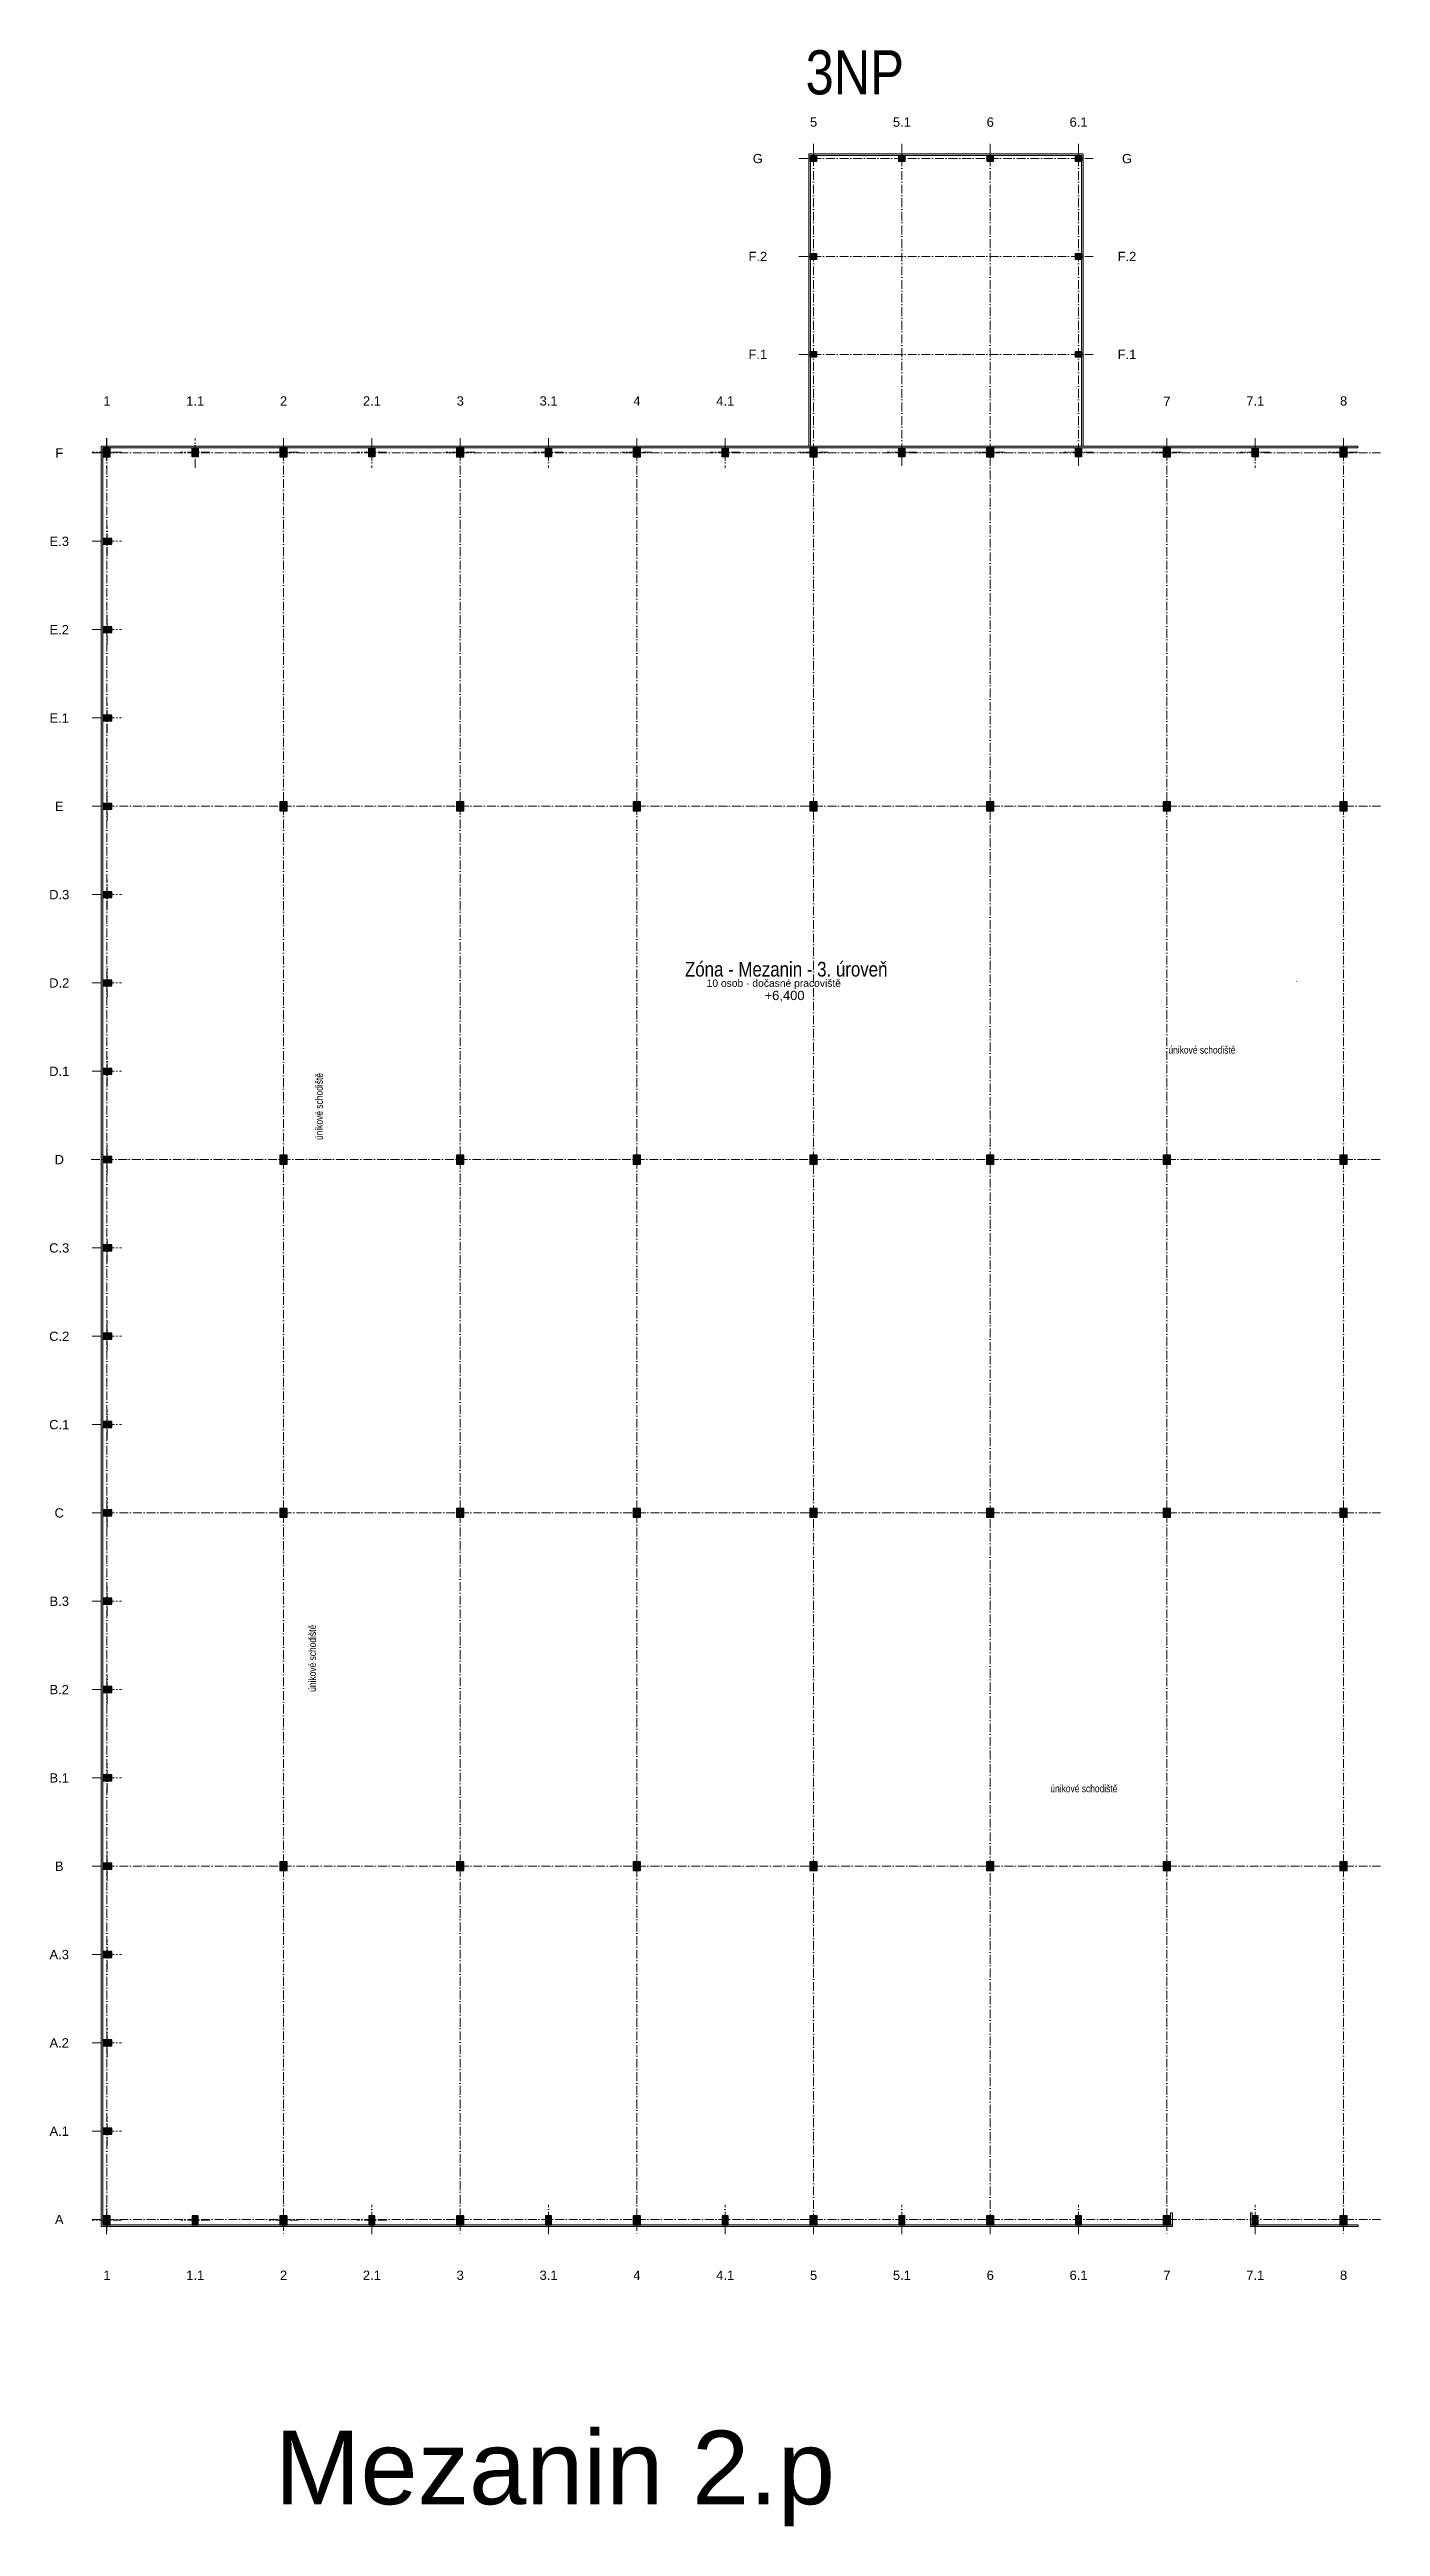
# Model space of a CAD drawing. Header units: millimetres. Extents: x 325046 to 1268204, y 1875583 to 2761998.
# Drawn here: x 406737 to 497135, y 2450043 to 2618299 of the extents above; entities that cross this region are included whole.
import ezdxf
from ezdxf.enums import TextEntityAlignment as Align

# ---------------------------------------------------------------- set-up
doc = ezdxf.new("R2010")
doc.units = ezdxf.units.MM
doc.header["$LTSCALE"] = 100
for name, pattern in [('ACAD_ISO10W100', [18.5, 12, -3, 0.5, -3]), ('DIVIDE', [31.75, 12.7, -6.35, 0, -6.35, 0, -6.35]), ('SO02_F11anp01$0${ Leader Line}', [0])]:
    doc.linetypes.add(name, pattern=pattern)
for name, color, linetype, lineweight in [('Mezanin dopravniky', 5, 'Continuous', 9), ('Objekty - osy', 5, 'ACAD_ISO10W100', 20), ('OBVODOVÝ PLÁŠŤ', 2, 'Continuous', 9), ('ŽB - Šraf-prefa', 253, 'Continuous', 13)]:
    doc.layers.add(name, color=color, linetype=linetype, lineweight=lineweight)
doc.layers.add('Popis OS', color=7, linetype='Continuous', true_color=0xbd0a5d)
doc.layers.add('VÝŠKOVÉ KOTY', color=7, linetype='Continuous', true_color=0xf90b4b)
for name, color, linetype, lineweight, true_color in [('TECH - počty osob', 7, 'Continuous', 9, 0xf91a5d), ('TECH - Zóny', 7, 'DIVIDE', 15, 0x33843e), ('Šrafy - VÝPLŇ', 7, 'Continuous', 15, 0x9b9908)]:
    doc.layers.add(name, color=color, linetype=linetype, lineweight=lineweight, true_color=true_color)
doc.layers.add('ČÍSLO MÍSTNOSTI', color=4, linetype='Continuous')
doc.layers.add('ŽB- SLOUPY', color=3, linetype='Continuous')
doc.styles.add('ARIAL', font='arial.ttf')
doc.styles.add('ARIAL NARROW', font='ARIALN.TTF')
doc.styles.add('ARIL-TENKÝ', font='arial.ttf')

msp = doc.modelspace()

# ---------------------------------------------------------------- texts
at = {"layer": 'Popis OS', "linetype": 'ByBlock', "style": 'ARIL-TENKÝ'}
for s, p in [('5', (458631.6, 2613370.2)), ('5.1', (464631.6, 2613370.2)), ('6', (470631.6, 2613370.2)), ('6.1', (476631.6, 2613370.2)), ('G', (454846.6, 2610892.7)), ('G', (479916.6, 2610892.7)), ('F.2', (454846.6, 2604242.7)), ('F.2', (479916.6, 2604242.7)), ('F.1', (454846.6, 2597592.7)), ('F.1', (479916.6, 2597592.7)), ('1', (410631.6, 2594427.7)), ('1.1', (416631.6, 2594427.7)), ('2', (422631.6, 2594427.7)), ('2.1', (428631.6, 2594427.7)), ('3', (434631.6, 2594427.7)), ('3.1', (440631.6, 2594427.7)), ('4', (446631.6, 2594427.7)), ('4.1', (452631.6, 2594427.7)), ('7', (482631.6, 2594404.3)), ('7.1', (488631.6, 2594427.7)), ('8', (494631.6, 2594427.7)), ('F', (407395.8, 2590892.7)), ('E.3', (407395.8, 2584892.7)), ('E.2', (407395.8, 2578892.7)), ('E.1', (407395.8, 2572892.7)), ('E', (407395.8, 2566892.7)), ('D.3', (407395.8, 2560892.7)), ('D.2', (407395.8, 2554892.7)), ('D.1', (407395.8, 2548892.7)), ('D', (407395.8, 2542892.7)), ('C.3', (407395.8, 2536892.7)), ('C.2', (407395.8, 2530892.7)), ('C.1', (407395.8, 2524892.7)), ('C', (407395.8, 2518892.7)), ('B.3', (407395.8, 2512892.7)), ('B.2', (407395.8, 2506892.7)), ('B.1', (407395.8, 2500892.7)), ('B', (407395.8, 2494892.7)), ('A.3', (407395.8, 2488892.7)), ('A.2', (407395.8, 2482892.7)), ('A.1', (407395.8, 2476892.7)), ('A', (407395.8, 2470892.7)), ('1', (410631.6, 2467107.7)), ('1.1', (416631.6, 2467107.7)), ('2', (422631.6, 2467107.7)), ('2.1', (428631.6, 2467107.7)), ('3', (434631.6, 2467107.7)), ('3.1', (440631.6, 2467107.7)), ('4', (446631.6, 2467107.7)), ('4.1', (452631.6, 2467107.7)), ('5', (458631.6, 2467107.7)), ('5.1', (464631.6, 2467107.7)), ('6', (470631.6, 2467107.7)), ('6.1', (476631.6, 2467107.7)), ('7', (482631.6, 2467107.7)), ('7.1', (488631.6, 2467107.7)), ('8', (494631.6, 2467107.7))]:
    msp.add_text(s, height=630, dxfattribs=at).set_placement(p, align=Align.MIDDLE_CENTER)
at = {"layer": 'TECH - počty osob'}
for s, style, p in [('10 osob - dočasné pracoviště ', 'ARIAL', (451368.6, 2554629.1)), ('únikové schodiště', 'ARIAL NARROW', (482733.2, 2550095.1)), ('únikové schodiště', 'ARIAL NARROW', (474713.7, 2499920.2))]:
    msp.add_text(s, height=500, dxfattribs=dict(at, style=style)).set_placement(p)
at = {"layer": 'TECH - počty osob', "style": 'ARIAL NARROW'}
for p in [(425297.3, 2544220.1), (424837.4, 2506739.2)]:
    msp.add_text('únikové schodiště', height=500, rotation=90, dxfattribs=at).set_placement(p)
at = {"layer": 'TECH - Zóny', "style": 'ARIAL'}
msp.add_text('Mezanin 2.p', height=5000, dxfattribs=at).set_placement((422036.1, 2451550.9))
at = {"layer": 'TECH - Zóny', "insert": (456773.5, 2555820), "char_height": 1000, "width": 16269.615, "attachment_point": 5, "style": 'ARIAL NARROW'}
msp.add_mtext('Zóna - Mezanin - 3. úroveň', dxfattribs=at)
at = {"layer": 'VÝŠKOVÉ KOTY', "linetype": 'SO02_F11anp01$0${ Leader Line}', "style": 'ARIL-TENKÝ'}
msp.add_text('+6,400', height=630, dxfattribs=at).set_placement((456660.5, 2554044), align=Align.MIDDLE_CENTER)
at = {"layer": 'ČÍSLO MÍSTNOSTI', "style": 'ARIAL NARROW'}
msp.add_text('3NP', height=3000, dxfattribs=at).set_placement((458091, 2615254.6))

# ---------------------------------------------------------------- hatches: boundary and pattern name
at = {"layer": 'Šrafy - VÝPLŇ', "linetype": 'ByBlock', "ltscale": 100}
h = msp.add_hatch(color=256, dxfattribs=at)
h.dxf.hatch_style = 1
h.paths.add_polyline_path([(458311.6, 2611212.7), (458311.6, 2591362.7), (458431.6, 2591362.7), (458431.6, 2611092.7), (476831.6, 2611092.7), (476831.6, 2591362.7), (476951.6, 2591362.7), (476951.6, 2611212.7)])
h = msp.add_hatch(color=256, dxfattribs=at)
h.dxf.hatch_style = 1
h.paths.add_polyline_path([(410236.6, 2591362.7), (410236.6, 2470422.7), (483001.6, 2470422.7), (483001.6, 2470542.7), (410356.6, 2470542.7), (410356.6, 2591242.7), (495606.6, 2591242.7), (495606.6, 2591362.7)])
h = msp.add_hatch(color=256, dxfattribs=at)
h.dxf.hatch_style = 1
h.paths.add_polyline_path([(482881.6, 2470542.7), (483001.6, 2470542.7), (483001.6, 2471342.7), (482881.6, 2471342.7)])
h.paths.add_polyline_path([(488431.6, 2471342.7), (488311.6, 2471342.7), (488311.6, 2470542.7), (488431.6, 2470542.7)])
h.paths.add_polyline_path([(488311.6, 2470542.7), (488311.6, 2470422.7), (495623.8, 2470422.7), (495623.8, 2470542.7)])
at = {"layer": 'ŽB - Šraf-prefa'}
h = msp.add_hatch(color=256, dxfattribs=at)
h.dxf.hatch_style = 1
h.paths.add_polyline_path([(458831.6, 2610692.7), (458431.6, 2610692.7), (458431.6, 2611092.7), (458831.6, 2611092.7)])
h = msp.add_hatch(color=256, dxfattribs=at)
h.dxf.hatch_style = 1
h.paths.add_polyline_path([(464831.6, 2610692.7), (464431.6, 2610692.7), (464431.6, 2611092.7), (464831.6, 2611092.7)])
h = msp.add_hatch(color=256, dxfattribs=at)
h.dxf.hatch_style = 1
h.paths.add_polyline_path([(470831.6, 2610692.7), (470431.6, 2610692.7), (470431.6, 2611092.7), (470831.6, 2611092.7)])
h = msp.add_hatch(color=256, dxfattribs=at)
h.dxf.hatch_style = 1
h.paths.add_polyline_path([(476831.6, 2610692.7), (476431.6, 2610692.7), (476431.6, 2611092.7), (476831.6, 2611092.7)])
h = msp.add_hatch(color=256, dxfattribs=at)
h.dxf.hatch_style = 1
h.paths.add_polyline_path([(458831.6, 2604042.7), (458431.6, 2604042.7), (458431.6, 2604442.7), (458831.6, 2604442.7)])
h = msp.add_hatch(color=256, dxfattribs=at)
h.dxf.hatch_style = 1
h.paths.add_polyline_path([(476831.6, 2604042.7), (476431.6, 2604042.7), (476431.6, 2604442.7), (476831.6, 2604442.7)])
h = msp.add_hatch(color=256, dxfattribs=at)
h.dxf.hatch_style = 1
h.paths.add_polyline_path([(458831.6, 2597392.7), (458431.6, 2597392.7), (458431.6, 2597792.7), (458831.6, 2597792.7)])
h = msp.add_hatch(color=256, dxfattribs=at)
h.dxf.hatch_style = 1
h.paths.add_polyline_path([(476831.6, 2597392.7), (476431.6, 2597392.7), (476431.6, 2597792.7), (476831.6, 2597792.7)])
h = msp.add_hatch(color=256, dxfattribs=at)
h.dxf.hatch_style = 1
h.paths.add_polyline_path([(410356.6, 2590642.7), (410856.6, 2590642.7), (410856.6, 2591242.7), (410356.6, 2591242.7)])
h = msp.add_hatch(color=256, dxfattribs=at)
h.dxf.hatch_style = 1
h.paths.add_polyline_path([(416831.6, 2590642.7), (416431.6, 2590642.7), (416431.6, 2591242.7), (416831.6, 2591242.7)])
h = msp.add_hatch(color=256, dxfattribs=at)
h.dxf.hatch_style = 1
h.paths.add_polyline_path([(422381.6, 2590642.7), (422881.6, 2590642.7), (422881.6, 2591242.7), (422381.6, 2591242.7)])
h = msp.add_hatch(color=256, dxfattribs=at)
h.dxf.hatch_style = 1
h.paths.add_polyline_path([(428831.6, 2590642.7), (428431.6, 2590642.7), (428431.6, 2591242.7), (428831.6, 2591242.7)])
h = msp.add_hatch(color=256, dxfattribs=at)
h.dxf.hatch_style = 1
h.paths.add_polyline_path([(434381.6, 2590642.7), (434881.6, 2590642.7), (434881.6, 2591242.7), (434381.6, 2591242.7)])
h = msp.add_hatch(color=256, dxfattribs=at)
h.dxf.hatch_style = 1
h.paths.add_polyline_path([(440831.6, 2590642.7), (440431.6, 2590642.7), (440431.6, 2591242.7), (440831.6, 2591242.7)])
h = msp.add_hatch(color=256, dxfattribs=at)
h.dxf.hatch_style = 1
h.paths.add_polyline_path([(446381.6, 2590642.7), (446881.6, 2590642.7), (446881.6, 2591242.7), (446381.6, 2591242.7)])
h = msp.add_hatch(color=256, dxfattribs=at)
h.dxf.hatch_style = 1
h.paths.add_polyline_path([(452831.6, 2590642.7), (452431.6, 2590642.7), (452431.6, 2591242.7), (452831.6, 2591242.7)])
h = msp.add_hatch(color=256, dxfattribs=at)
h.dxf.hatch_style = 1
h.paths.add_polyline_path([(458381.6, 2590642.7), (458881.6, 2590642.7), (458881.6, 2591242.7), (458381.6, 2591242.7)])
h = msp.add_hatch(color=256, dxfattribs=at)
h.dxf.hatch_style = 1
h.paths.add_polyline_path([(464831.6, 2590642.7), (464431.6, 2590642.7), (464431.6, 2591242.7), (464831.6, 2591242.7)])
h = msp.add_hatch(color=256, dxfattribs=at)
h.dxf.hatch_style = 1
h.paths.add_polyline_path([(470381.6, 2590642.7), (470881.6, 2590642.7), (470881.6, 2591242.7), (470381.6, 2591242.7)])
h = msp.add_hatch(color=256, dxfattribs=at)
h.dxf.hatch_style = 1
h.paths.add_polyline_path([(476831.6, 2590642.7), (476431.6, 2590642.7), (476431.6, 2591242.7), (476831.6, 2591242.7)])
h = msp.add_hatch(color=256, dxfattribs=at)
h.dxf.hatch_style = 1
h.paths.add_polyline_path([(482381.6, 2590642.7), (482881.6, 2590642.7), (482881.6, 2591242.7), (482381.6, 2591242.7)])
h = msp.add_hatch(color=256, dxfattribs=at)
h.dxf.hatch_style = 1
h.paths.add_polyline_path([(488831.6, 2590642.7), (488431.6, 2590642.7), (488431.6, 2591242.7), (488831.6, 2591242.7)])
h = msp.add_hatch(color=256, dxfattribs=at)
h.dxf.hatch_style = 1
h.paths.add_polyline_path([(494381.6, 2590642.7), (494881.6, 2590642.7), (494881.6, 2591242.7), (494381.6, 2591242.7)])
h = msp.add_hatch(color=256, dxfattribs=at)
h.dxf.hatch_style = 1
h.paths.add_polyline_path([(410956.6, 2584692.7), (410956.6, 2585092.7), (410356.6, 2585092.7), (410356.6, 2584692.7)])
h = msp.add_hatch(color=256, dxfattribs=at)
h.dxf.hatch_style = 1
h.paths.add_polyline_path([(410956.6, 2578692.7), (410956.6, 2579092.7), (410356.6, 2579092.7), (410356.6, 2578692.7)])
h = msp.add_hatch(color=256, dxfattribs=at)
h.dxf.hatch_style = 1
h.paths.add_polyline_path([(410956.6, 2572692.7), (410956.6, 2573092.7), (410356.6, 2573092.7), (410356.6, 2572692.7)])
h = msp.add_hatch(color=256, dxfattribs=at)
h.dxf.hatch_style = 1
h.paths.add_polyline_path([(410956.6, 2566692.7), (410956.6, 2567092.7), (410356.6, 2567092.7), (410356.6, 2566692.7)])
h = msp.add_hatch(color=256, dxfattribs=at)
h.dxf.hatch_style = 1
h.paths.add_polyline_path([(422381.6, 2566592.7), (422881.6, 2566592.7), (422881.6, 2567192.7), (422381.6, 2567192.7)])
h = msp.add_hatch(color=256, dxfattribs=at)
h.dxf.hatch_style = 1
h.paths.add_polyline_path([(434381.6, 2566592.7), (434881.6, 2566592.7), (434881.6, 2567192.7), (434381.6, 2567192.7)])
h = msp.add_hatch(color=256, dxfattribs=at)
h.dxf.hatch_style = 1
h.paths.add_polyline_path([(446381.6, 2566592.7), (446881.6, 2566592.7), (446881.6, 2567192.7), (446381.6, 2567192.7)])
h = msp.add_hatch(color=256, dxfattribs=at)
h.dxf.hatch_style = 1
h.paths.add_polyline_path([(458381.6, 2566592.7), (458881.6, 2566592.7), (458881.6, 2567192.7), (458381.6, 2567192.7)])
h = msp.add_hatch(color=256, dxfattribs=at)
h.dxf.hatch_style = 1
h.paths.add_polyline_path([(470381.6, 2566592.7), (470881.6, 2566592.7), (470881.6, 2567192.7), (470381.6, 2567192.7)])
h = msp.add_hatch(color=256, dxfattribs=at)
h.dxf.hatch_style = 1
h.paths.add_polyline_path([(482381.6, 2566592.7), (482881.6, 2566592.7), (482881.6, 2567192.7), (482381.6, 2567192.7)])
h = msp.add_hatch(color=256, dxfattribs=at)
h.dxf.hatch_style = 1
h.paths.add_polyline_path([(494381.6, 2566592.7), (494881.6, 2566592.7), (494881.6, 2567192.7), (494381.6, 2567192.7)])
h = msp.add_hatch(color=256, dxfattribs=at)
h.dxf.hatch_style = 1
h.paths.add_polyline_path([(410956.6, 2560692.7), (410956.6, 2561092.7), (410356.6, 2561092.7), (410356.6, 2560692.7)])
h = msp.add_hatch(color=256, dxfattribs=at)
h.dxf.hatch_style = 1
h.paths.add_polyline_path([(410956.6, 2554692.7), (410956.6, 2555092.7), (410356.6, 2555092.7), (410356.6, 2554692.7)])
h = msp.add_hatch(color=256, dxfattribs=at)
h.dxf.hatch_style = 1
h.paths.add_polyline_path([(410956.6, 2548692.7), (410956.6, 2549092.7), (410356.6, 2549092.7), (410356.6, 2548692.7)])
h = msp.add_hatch(color=256, dxfattribs=at)
h.dxf.hatch_style = 1
h.paths.add_polyline_path([(410956.6, 2542692.7), (410956.6, 2543092.7), (410356.6, 2543092.7), (410356.6, 2542692.7)])
h = msp.add_hatch(color=256, dxfattribs=at)
h.dxf.hatch_style = 1
h.paths.add_polyline_path([(422381.6, 2542592.7), (422881.6, 2542592.7), (422881.6, 2543192.7), (422381.6, 2543192.7)])
h = msp.add_hatch(color=256, dxfattribs=at)
h.dxf.hatch_style = 1
h.paths.add_polyline_path([(434381.6, 2542592.7), (434881.6, 2542592.7), (434881.6, 2543192.7), (434381.6, 2543192.7)])
h = msp.add_hatch(color=256, dxfattribs=at)
h.dxf.hatch_style = 1
h.paths.add_polyline_path([(446381.6, 2542592.7), (446881.6, 2542592.7), (446881.6, 2543192.7), (446381.6, 2543192.7)])
h = msp.add_hatch(color=256, dxfattribs=at)
h.dxf.hatch_style = 1
h.paths.add_polyline_path([(458381.6, 2542592.7), (458881.6, 2542592.7), (458881.6, 2543192.7), (458381.6, 2543192.7)])
h = msp.add_hatch(color=256, dxfattribs=at)
h.dxf.hatch_style = 1
h.paths.add_polyline_path([(470381.6, 2542592.7), (470881.6, 2542592.7), (470881.6, 2543192.7), (470381.6, 2543192.7)])
h = msp.add_hatch(color=256, dxfattribs=at)
h.dxf.hatch_style = 1
h.paths.add_polyline_path([(482381.6, 2542592.7), (482881.6, 2542592.7), (482881.6, 2543192.7), (482381.6, 2543192.7)])
h = msp.add_hatch(color=256, dxfattribs=at)
h.dxf.hatch_style = 1
h.paths.add_polyline_path([(494381.6, 2542592.7), (494881.6, 2542592.7), (494881.6, 2543192.7), (494381.6, 2543192.7)])
h = msp.add_hatch(color=256, dxfattribs=at)
h.dxf.hatch_style = 1
h.paths.add_polyline_path([(410956.6, 2536692.7), (410956.6, 2537092.7), (410356.6, 2537092.7), (410356.6, 2536692.7)])
h = msp.add_hatch(color=256, dxfattribs=at)
h.dxf.hatch_style = 1
h.paths.add_polyline_path([(410956.6, 2530692.7), (410956.6, 2531092.7), (410356.6, 2531092.7), (410356.6, 2530692.7)])
h = msp.add_hatch(color=256, dxfattribs=at)
h.dxf.hatch_style = 1
h.paths.add_polyline_path([(410956.6, 2524692.7), (410956.6, 2525092.7), (410356.6, 2525092.7), (410356.6, 2524692.7)])
h = msp.add_hatch(color=256, dxfattribs=at)
h.dxf.hatch_style = 1
h.paths.add_polyline_path([(410956.6, 2518692.7), (410956.6, 2519092.7), (410356.6, 2519092.7), (410356.6, 2518692.7)])
h = msp.add_hatch(color=256, dxfattribs=at)
h.dxf.hatch_style = 1
h.paths.add_polyline_path([(422381.6, 2518592.7), (422881.6, 2518592.7), (422881.6, 2519192.7), (422381.6, 2519192.7)])
h = msp.add_hatch(color=256, dxfattribs=at)
h.dxf.hatch_style = 1
h.paths.add_polyline_path([(434381.6, 2518592.7), (434881.6, 2518592.7), (434881.6, 2519192.7), (434381.6, 2519192.7)])
h = msp.add_hatch(color=256, dxfattribs=at)
h.dxf.hatch_style = 1
h.paths.add_polyline_path([(446381.6, 2518592.7), (446881.6, 2518592.7), (446881.6, 2519192.7), (446381.6, 2519192.7)])
h = msp.add_hatch(color=256, dxfattribs=at)
h.dxf.hatch_style = 1
h.paths.add_polyline_path([(458381.6, 2518592.7), (458881.6, 2518592.7), (458881.6, 2519192.7), (458381.6, 2519192.7)])
h = msp.add_hatch(color=256, dxfattribs=at)
h.dxf.hatch_style = 1
h.paths.add_polyline_path([(470381.6, 2518592.7), (470881.6, 2518592.7), (470881.6, 2519192.7), (470381.6, 2519192.7)])
h = msp.add_hatch(color=256, dxfattribs=at)
h.dxf.hatch_style = 1
h.paths.add_polyline_path([(482381.6, 2518592.7), (482881.6, 2518592.7), (482881.6, 2519192.7), (482381.6, 2519192.7)])
h = msp.add_hatch(color=256, dxfattribs=at)
h.dxf.hatch_style = 1
h.paths.add_polyline_path([(494381.6, 2518592.7), (494881.6, 2518592.7), (494881.6, 2519192.7), (494381.6, 2519192.7)])
h = msp.add_hatch(color=256, dxfattribs=at)
h.dxf.hatch_style = 1
h.paths.add_polyline_path([(410956.6, 2512692.7), (410956.6, 2513092.7), (410356.6, 2513092.7), (410356.6, 2512692.7)])
h = msp.add_hatch(color=256, dxfattribs=at)
h.dxf.hatch_style = 1
h.paths.add_polyline_path([(410956.6, 2506692.7), (410956.6, 2507092.7), (410356.6, 2507092.7), (410356.6, 2506692.7)])
h = msp.add_hatch(color=256, dxfattribs=at)
h.dxf.hatch_style = 1
h.paths.add_polyline_path([(410956.6, 2500692.7), (410956.6, 2501092.7), (410356.6, 2501092.7), (410356.6, 2500692.7)])
h = msp.add_hatch(color=256, dxfattribs=at)
h.dxf.hatch_style = 1
h.paths.add_polyline_path([(410956.6, 2494692.7), (410956.6, 2495092.7), (410356.6, 2495092.7), (410356.6, 2494692.7)])
h = msp.add_hatch(color=256, dxfattribs=at)
h.dxf.hatch_style = 1
h.paths.add_polyline_path([(422381.6, 2494592.7), (422881.6, 2494592.7), (422881.6, 2495192.7), (422381.6, 2495192.7)])
h = msp.add_hatch(color=256, dxfattribs=at)
h.dxf.hatch_style = 1
h.paths.add_polyline_path([(434381.6, 2494592.7), (434881.6, 2494592.7), (434881.6, 2495192.7), (434381.6, 2495192.7)])
h = msp.add_hatch(color=256, dxfattribs=at)
h.dxf.hatch_style = 1
h.paths.add_polyline_path([(446381.6, 2494592.7), (446881.6, 2494592.7), (446881.6, 2495192.7), (446381.6, 2495192.7)])
h = msp.add_hatch(color=256, dxfattribs=at)
h.dxf.hatch_style = 1
h.paths.add_polyline_path([(458381.6, 2494592.7), (458881.6, 2494592.7), (458881.6, 2495192.7), (458381.6, 2495192.7)])
h = msp.add_hatch(color=256, dxfattribs=at)
h.dxf.hatch_style = 1
h.paths.add_polyline_path([(470381.6, 2494592.7), (470881.6, 2494592.7), (470881.6, 2495192.7), (470381.6, 2495192.7)])
h = msp.add_hatch(color=256, dxfattribs=at)
h.dxf.hatch_style = 1
h.paths.add_polyline_path([(482381.6, 2494592.7), (482881.6, 2494592.7), (482881.6, 2495192.7), (482381.6, 2495192.7)])
h = msp.add_hatch(color=256, dxfattribs=at)
h.dxf.hatch_style = 1
h.paths.add_polyline_path([(494381.6, 2494592.7), (494881.6, 2494592.7), (494881.6, 2495192.7), (494381.6, 2495192.7)])
h = msp.add_hatch(color=256, dxfattribs=at)
h.dxf.hatch_style = 1
h.paths.add_polyline_path([(410956.6, 2488692.7), (410956.6, 2489092.7), (410356.6, 2489092.7), (410356.6, 2488692.7)])
h = msp.add_hatch(color=256, dxfattribs=at)
h.dxf.hatch_style = 1
h.paths.add_polyline_path([(410956.6, 2482692.7), (410956.6, 2483092.7), (410356.6, 2483092.7), (410356.6, 2482692.7)])
h = msp.add_hatch(color=256, dxfattribs=at)
h.dxf.hatch_style = 1
h.paths.add_polyline_path([(410956.6, 2476692.7), (410956.6, 2477092.7), (410356.6, 2477092.7), (410356.6, 2476692.7)])
h = msp.add_hatch(color=256, dxfattribs=at)
h.dxf.hatch_style = 1
h.paths.add_polyline_path([(410356.6, 2470542.7), (410856.6, 2470542.7), (410856.6, 2471142.7), (410356.6, 2471142.7)])
h = msp.add_hatch(color=256, dxfattribs=at)
h.dxf.hatch_style = 1
h.paths.add_polyline_path([(416831.6, 2471142.7), (416431.6, 2471142.7), (416431.6, 2470542.7), (416831.6, 2470542.7)])
h = msp.add_hatch(color=256, dxfattribs=at)
h.dxf.hatch_style = 1
h.paths.add_polyline_path([(422381.6, 2470542.7), (422881.6, 2470542.7), (422881.6, 2471142.7), (422381.6, 2471142.7)])
h = msp.add_hatch(color=256, dxfattribs=at)
h.dxf.hatch_style = 1
h.paths.add_polyline_path([(428831.6, 2471142.7), (428431.6, 2471142.7), (428431.6, 2470542.7), (428831.6, 2470542.7)])
h = msp.add_hatch(color=256, dxfattribs=at)
h.dxf.hatch_style = 1
h.paths.add_polyline_path([(434381.6, 2470542.7), (434881.6, 2470542.7), (434881.6, 2471142.7), (434381.6, 2471142.7)])
h = msp.add_hatch(color=256, dxfattribs=at)
h.dxf.hatch_style = 1
h.paths.add_polyline_path([(440831.6, 2471142.7), (440431.6, 2471142.7), (440431.6, 2470542.7), (440831.6, 2470542.7)])
h = msp.add_hatch(color=256, dxfattribs=at)
h.dxf.hatch_style = 1
h.paths.add_polyline_path([(446381.6, 2470542.7), (446881.6, 2470542.7), (446881.6, 2471142.7), (446381.6, 2471142.7)])
h = msp.add_hatch(color=256, dxfattribs=at)
h.dxf.hatch_style = 1
h.paths.add_polyline_path([(452831.6, 2471142.7), (452431.6, 2471142.7), (452431.6, 2470542.7), (452831.6, 2470542.7)])
h = msp.add_hatch(color=256, dxfattribs=at)
h.dxf.hatch_style = 1
h.paths.add_polyline_path([(458381.6, 2470542.7), (458881.6, 2470542.7), (458881.6, 2471142.7), (458381.6, 2471142.7)])
h = msp.add_hatch(color=256, dxfattribs=at)
h.dxf.hatch_style = 1
h.paths.add_polyline_path([(464831.6, 2471142.7), (464431.6, 2471142.7), (464431.6, 2470542.7), (464831.6, 2470542.7)])
h = msp.add_hatch(color=256, dxfattribs=at)
h.dxf.hatch_style = 1
h.paths.add_polyline_path([(470381.6, 2470542.7), (470881.6, 2470542.7), (470881.6, 2471142.7), (470381.6, 2471142.7)])
h = msp.add_hatch(color=256, dxfattribs=at)
h.dxf.hatch_style = 1
h.paths.add_polyline_path([(476831.6, 2471142.7), (476431.6, 2471142.7), (476431.6, 2470542.7), (476831.6, 2470542.7)])
h = msp.add_hatch(color=256, dxfattribs=at)
h.dxf.hatch_style = 1
h.paths.add_polyline_path([(482381.6, 2470542.7), (482881.6, 2470542.7), (482881.6, 2471142.7), (482381.6, 2471142.7)])
h = msp.add_hatch(color=256, dxfattribs=at)
h.dxf.hatch_style = 1
h.paths.add_polyline_path([(488831.6, 2471142.7), (488431.6, 2471142.7), (488431.6, 2470542.7), (488831.6, 2470542.7)])
h = msp.add_hatch(color=256, dxfattribs=at)
h.dxf.hatch_style = 1
h.paths.add_polyline_path([(494381.6, 2470542.7), (494881.6, 2470542.7), (494881.6, 2471142.7), (494381.6, 2471142.7)])

# ---------------------------------------------------------------- linework, layer by layer
at = {"layer": 'Mezanin dopravniky', "color": 210}
msp.add_line((491442.6, 2554985.4), (491447.6, 2554985.4), dxfattribs=at)
at = {"layer": 'Objekty - osy', "ltscale": 0.5}
for points in [[(458631.6, 2611892.7), (458631.6, 2469892.7)], [(464631.6, 2611892.7), (464631.6, 2589892.7)], [(470631.6, 2611892.7), (470631.6, 2469892.7)], [(476631.6, 2611892.7), (476631.6, 2589892.7)], [(457631.6, 2610892.7), (477631.6, 2610892.7)], [(457631.6, 2604242.7), (477631.6, 2604242.7)], [(457631.6, 2597592.7), (477631.6, 2597592.7)], [(410606.6, 2591892.7), (410606.6, 2589892.7)], [(410631.6, 2591892.7), (410631.6, 2469892.7)], [(416631.6, 2589892.7), (416631.6, 2591892.7)], [(422631.6, 2591892.7), (422631.6, 2469892.7)], [(428631.6, 2591892.7), (428631.6, 2589892.7)], [(434631.6, 2591892.7), (434631.6, 2469892.7)], [(440631.6, 2591892.7), (440631.6, 2589892.7)], [(446631.6, 2591892.7), (446631.6, 2469892.7)], [(452631.6, 2591892.7), (452631.6, 2589892.7)], [(482631.6, 2591892.7), (482631.6, 2469892.7)], [(488631.6, 2591892.7), (488631.6, 2589892.7)], [(494631.6, 2591892.7), (494631.6, 2469892.7)], [(411631.6, 2590942.7), (409631.6, 2590942.7)], [(409631.6, 2590892.7), (497134.6, 2590892.7)], [(417631.6, 2590942.7), (415631.6, 2590942.7)], [(423631.6, 2590942.7), (421631.6, 2590942.7)], [(429631.6, 2590942.7), (427631.6, 2590942.7)], [(435631.6, 2590942.7), (433631.6, 2590942.7)], [(441631.6, 2590942.7), (439631.6, 2590942.7)], [(447631.6, 2590942.7), (445631.6, 2590942.7)], [(453631.6, 2590942.7), (451631.6, 2590942.7)], [(459631.6, 2590942.7), (457631.6, 2590942.7)], [(465631.6, 2590942.7), (463631.6, 2590942.7)], [(471631.6, 2590942.7), (469631.6, 2590942.7)], [(477631.6, 2590942.7), (475631.6, 2590942.7)], [(483631.6, 2590942.7), (481631.6, 2590942.7)], [(489631.6, 2590942.7), (487631.6, 2590942.7)], [(495631.6, 2590942.7), (493631.6, 2590942.7)], [(409631.6, 2584892.7), (411631.6, 2584892.7)], [(410656.6, 2583892.7), (410656.6, 2585892.7)], [(410656.6, 2577892.7), (410656.6, 2579892.7)], [(409631.6, 2578892.7), (411631.6, 2578892.7)], [(409631.6, 2572892.7), (411631.6, 2572892.7)], [(410656.6, 2571892.7), (410656.6, 2573892.7)], [(410656.6, 2565892.7), (410656.6, 2567892.7)], [(409631.6, 2566892.7), (497134.6, 2566892.7)], [(409631.6, 2560892.7), (411622.7, 2560892.7)], [(410656.6, 2559892.7), (410656.6, 2561892.7)], [(410656.6, 2553892.7), (410656.6, 2555892.7)], [(409631.6, 2554892.7), (411622.7, 2554892.7)], [(410656.6, 2547892.7), (410656.6, 2549892.7)], [(409631.6, 2548892.7), (411622.7, 2548892.7)], [(409554.6, 2542892.7), (497134.6, 2542892.7)], [(410656.6, 2541892.7), (410656.6, 2543892.7)], [(410656.6, 2535892.7), (410656.6, 2537492.7)], [(409631.6, 2536892.7), (411622.7, 2536892.7)], [(409631.6, 2530892.7), (411622.7, 2530892.7)], [(410656.6, 2529892.7), (410656.6, 2531892.7)], [(410656.6, 2523892.7), (410656.6, 2525892.7)], [(409631.6, 2524892.7), (411622.7, 2524892.7)], [(409631.6, 2518892.7), (497134.6, 2518892.7)], [(410656.6, 2517892.7), (410656.6, 2519892.7)], [(410656.6, 2511892.7), (410656.6, 2513892.7)], [(409631.6, 2512892.7), (411622.7, 2512892.7)], [(410656.6, 2505892.7), (410656.6, 2507892.7)], [(409631.6, 2506892.7), (411622.7, 2506892.7)], [(409631.6, 2500892.7), (411622.7, 2500892.7)], [(410656.6, 2499892.7), (410656.6, 2501892.7)], [(410656.6, 2493892.7), (410656.6, 2495892.7)], [(409631.6, 2494892.7), (497134.6, 2494892.7)], [(409631.6, 2488892.7), (411622.7, 2488892.7)], [(410656.6, 2487892.7), (410656.6, 2489892.7)], [(410656.6, 2481892.7), (410656.6, 2483892.7)], [(409631.6, 2482892.7), (411622.7, 2482892.7)], [(409631.6, 2476892.7), (411622.7, 2476892.7)], [(410656.6, 2475892.7), (410656.6, 2477892.7)], [(410606.6, 2469892.7), (410606.6, 2471892.7)], [(428631.6, 2469892.7), (428631.6, 2471892.7)], [(440631.6, 2469892.7), (440631.6, 2471892.7)], [(452631.6, 2469892.7), (452631.6, 2471892.7)], [(464631.6, 2469892.7), (464631.6, 2471892.7)], [(476631.6, 2469892.7), (476631.6, 2471892.7)], [(488631.6, 2469892.7), (488631.6, 2471892.7)], [(409631.6, 2470892.7), (497134.6, 2470892.7)], [(411631.6, 2470842.7), (409631.6, 2470842.7)], [(417631.6, 2470842.7), (415631.6, 2470842.7)], [(423631.6, 2470842.7), (421631.6, 2470842.7)], [(429631.6, 2470842.7), (427631.6, 2470842.7)]]:
    msp.add_lwpolyline(points, dxfattribs=at)
at = {"layer": 'OBVODOVÝ PLÁŠŤ'}
for p, q in [((458431.6, 2608982.7), (458431.6, 2608982.7)), ((458431.6, 2606167.7), (458431.6, 2606167.7)), ((410236.6, 2543242.7), (410356.6, 2543242.7))]:
    msp.add_line(p, q, dxfattribs=at)
at = {"layer": 'OBVODOVÝ PLÁŠŤ', "linetype": 'ByBlock', "ltscale": 100}
msp.add_line((495606.6, 2591362.7), (495606.6, 2591242.7), dxfattribs=at)
at = {"layer": 'OBVODOVÝ PLÁŠŤ'}
for points in [[(458311.6, 2591362.7), (458311.6, 2611212.7), (476951.6, 2611212.7), (476951.6, 2591362.7), (476831.6, 2591362.7), (476831.6, 2611092.7), (458431.6, 2611092.7), (458431.6, 2591362.7), (458311.6, 2591362.7)], [(410356.6, 2470542.7), (483001.6, 2470542.7), (483001.6, 2470422.7), (410236.6, 2470422.7), (410236.6, 2591362.7), (495606.6, 2591362.7)], [(495606.6, 2591242.7), (410356.6, 2591242.7), (410356.6, 2470542.7)], [(483001.6, 2470542.7), (482881.6, 2470542.7), (482881.6, 2471342.7), (483001.6, 2471342.7), (483001.6, 2470542.7)]]:
    msp.add_lwpolyline(points, dxfattribs=at)
at = {"layer": 'OBVODOVÝ PLÁŠŤ', "ltscale": 0.01}
msp.add_lwpolyline([(488431.6, 2470542.7), (488431.6, 2471342.7), (488311.6, 2471342.7), (488311.6, 2470542.7), (488431.6, 2470542.7)], dxfattribs=at)
at = {"layer": 'OBVODOVÝ PLÁŠŤ'}
msp.add_lwpolyline([(488311.6, 2470542.7), (495623.8, 2470542.7), (495623.8, 2470422.7), (488311.6, 2470422.7)], close=True, dxfattribs=at)
at = {"layer": 'ŽB- SLOUPY'}
for points in [[(458831.6, 2610692.7), (458431.6, 2610692.7), (458431.6, 2611092.7), (458831.6, 2611092.7)], [(464831.6, 2610692.7), (464431.6, 2610692.7), (464431.6, 2611092.7), (464831.6, 2611092.7)], [(470831.6, 2610692.7), (470431.6, 2610692.7), (470431.6, 2611092.7), (470831.6, 2611092.7)], [(476831.6, 2610692.7), (476431.6, 2610692.7), (476431.6, 2611092.7), (476831.6, 2611092.7)], [(458831.6, 2604042.7), (458431.6, 2604042.7), (458431.6, 2604442.7), (458831.6, 2604442.7)], [(476831.6, 2604042.7), (476431.6, 2604042.7), (476431.6, 2604442.7), (476831.6, 2604442.7)], [(458831.6, 2597392.7), (458431.6, 2597392.7), (458431.6, 2597792.7), (458831.6, 2597792.7)], [(476831.6, 2597392.7), (476431.6, 2597392.7), (476431.6, 2597792.7), (476831.6, 2597792.7)], [(410356.6, 2590642.7), (410856.6, 2590642.7), (410856.6, 2591242.7), (410356.6, 2591242.7)], [(416831.6, 2590642.7), (416431.6, 2590642.7), (416431.6, 2591242.7), (416831.6, 2591242.7)], [(422381.6, 2590642.7), (422881.6, 2590642.7), (422881.6, 2591242.7), (422381.6, 2591242.7)], [(428831.6, 2590642.7), (428431.6, 2590642.7), (428431.6, 2591242.7), (428831.6, 2591242.7)], [(434381.6, 2590642.7), (434881.6, 2590642.7), (434881.6, 2591242.7), (434381.6, 2591242.7)], [(440831.6, 2590642.7), (440431.6, 2590642.7), (440431.6, 2591242.7), (440831.6, 2591242.7)], [(446381.6, 2590642.7), (446881.6, 2590642.7), (446881.6, 2591242.7), (446381.6, 2591242.7)], [(452831.6, 2590642.7), (452431.6, 2590642.7), (452431.6, 2591242.7), (452831.6, 2591242.7)], [(458381.6, 2590642.7), (458881.6, 2590642.7), (458881.6, 2591242.7), (458381.6, 2591242.7)], [(464831.6, 2590642.7), (464431.6, 2590642.7), (464431.6, 2591242.7), (464831.6, 2591242.7)], [(470381.6, 2590642.7), (470881.6, 2590642.7), (470881.6, 2591242.7), (470381.6, 2591242.7)], [(476831.6, 2590642.7), (476431.6, 2590642.7), (476431.6, 2591242.7), (476831.6, 2591242.7)], [(482381.6, 2590642.7), (482881.6, 2590642.7), (482881.6, 2591242.7), (482381.6, 2591242.7)], [(488831.6, 2590642.7), (488431.6, 2590642.7), (488431.6, 2591242.7), (488831.6, 2591242.7)], [(494381.6, 2590642.7), (494881.6, 2590642.7), (494881.6, 2591242.7), (494381.6, 2591242.7)], [(410956.6, 2584692.7), (410956.6, 2585092.7), (410356.6, 2585092.7), (410356.6, 2584692.7)], [(410956.6, 2578692.7), (410956.6, 2579092.7), (410356.6, 2579092.7), (410356.6, 2578692.7)], [(410956.6, 2572692.7), (410956.6, 2573092.7), (410356.6, 2573092.7), (410356.6, 2572692.7)], [(410956.6, 2566692.7), (410956.6, 2567092.7), (410356.6, 2567092.7), (410356.6, 2566692.7)], [(422381.6, 2566592.7), (422881.6, 2566592.7), (422881.6, 2567192.7), (422381.6, 2567192.7)], [(434381.6, 2566592.7), (434881.6, 2566592.7), (434881.6, 2567192.7), (434381.6, 2567192.7)], [(446381.6, 2566592.7), (446881.6, 2566592.7), (446881.6, 2567192.7), (446381.6, 2567192.7)], [(458381.6, 2566592.7), (458881.6, 2566592.7), (458881.6, 2567192.7), (458381.6, 2567192.7)], [(470381.6, 2566592.7), (470881.6, 2566592.7), (470881.6, 2567192.7), (470381.6, 2567192.7)], [(482381.6, 2566592.7), (482881.6, 2566592.7), (482881.6, 2567192.7), (482381.6, 2567192.7)], [(494381.6, 2566592.7), (494881.6, 2566592.7), (494881.6, 2567192.7), (494381.6, 2567192.7)], [(410956.6, 2560692.7), (410956.6, 2561092.7), (410356.6, 2561092.7), (410356.6, 2560692.7)], [(410956.6, 2554692.7), (410956.6, 2555092.7), (410356.6, 2555092.7), (410356.6, 2554692.7)], [(410956.6, 2548692.7), (410956.6, 2549092.7), (410356.6, 2549092.7), (410356.6, 2548692.7)], [(410956.6, 2542692.7), (410956.6, 2543092.7), (410356.6, 2543092.7), (410356.6, 2542692.7)], [(422381.6, 2542592.7), (422881.6, 2542592.7), (422881.6, 2543192.7), (422381.6, 2543192.7)], [(434381.6, 2542592.7), (434881.6, 2542592.7), (434881.6, 2543192.7), (434381.6, 2543192.7)], [(446381.6, 2542592.7), (446881.6, 2542592.7), (446881.6, 2543192.7), (446381.6, 2543192.7)], [(458381.6, 2542592.7), (458881.6, 2542592.7), (458881.6, 2543192.7), (458381.6, 2543192.7)], [(470381.6, 2542592.7), (470881.6, 2542592.7), (470881.6, 2543192.7), (470381.6, 2543192.7)], [(482381.6, 2542592.7), (482881.6, 2542592.7), (482881.6, 2543192.7), (482381.6, 2543192.7)], [(494381.6, 2542592.7), (494881.6, 2542592.7), (494881.6, 2543192.7), (494381.6, 2543192.7)], [(410956.6, 2536692.7), (410956.6, 2537092.7), (410356.6, 2537092.7), (410356.6, 2536692.7)], [(410956.6, 2530692.7), (410956.6, 2531092.7), (410356.6, 2531092.7), (410356.6, 2530692.7)], [(410956.6, 2524692.7), (410956.6, 2525092.7), (410356.6, 2525092.7), (410356.6, 2524692.7)], [(410956.6, 2518692.7), (410956.6, 2519092.7), (410356.6, 2519092.7), (410356.6, 2518692.7)], [(422381.6, 2518592.7), (422881.6, 2518592.7), (422881.6, 2519192.7), (422381.6, 2519192.7)], [(434381.6, 2518592.7), (434881.6, 2518592.7), (434881.6, 2519192.7), (434381.6, 2519192.7)], [(446381.6, 2518592.7), (446881.6, 2518592.7), (446881.6, 2519192.7), (446381.6, 2519192.7)], [(458381.6, 2518592.7), (458881.6, 2518592.7), (458881.6, 2519192.7), (458381.6, 2519192.7)], [(470381.6, 2518592.7), (470881.6, 2518592.7), (470881.6, 2519192.7), (470381.6, 2519192.7)], [(482381.6, 2518592.7), (482881.6, 2518592.7), (482881.6, 2519192.7), (482381.6, 2519192.7)], [(494381.6, 2518592.7), (494881.6, 2518592.7), (494881.6, 2519192.7), (494381.6, 2519192.7)], [(410956.6, 2512692.7), (410956.6, 2513092.7), (410356.6, 2513092.7), (410356.6, 2512692.7)], [(410956.6, 2506692.7), (410956.6, 2507092.7), (410356.6, 2507092.7), (410356.6, 2506692.7)], [(410956.6, 2500692.7), (410956.6, 2501092.7), (410356.6, 2501092.7), (410356.6, 2500692.7)], [(410956.6, 2494692.7), (410956.6, 2495092.7), (410356.6, 2495092.7), (410356.6, 2494692.7)], [(422381.6, 2494592.7), (422881.6, 2494592.7), (422881.6, 2495192.7), (422381.6, 2495192.7)], [(434381.6, 2494592.7), (434881.6, 2494592.7), (434881.6, 2495192.7), (434381.6, 2495192.7)], [(446381.6, 2494592.7), (446881.6, 2494592.7), (446881.6, 2495192.7), (446381.6, 2495192.7)], [(458381.6, 2494592.7), (458881.6, 2494592.7), (458881.6, 2495192.7), (458381.6, 2495192.7)], [(470381.6, 2494592.7), (470881.6, 2494592.7), (470881.6, 2495192.7), (470381.6, 2495192.7)], [(482381.6, 2494592.7), (482881.6, 2494592.7), (482881.6, 2495192.7), (482381.6, 2495192.7)], [(494381.6, 2494592.7), (494881.6, 2494592.7), (494881.6, 2495192.7), (494381.6, 2495192.7)], [(410956.6, 2488692.7), (410956.6, 2489092.7), (410356.6, 2489092.7), (410356.6, 2488692.7)], [(410956.6, 2482692.7), (410956.6, 2483092.7), (410356.6, 2483092.7), (410356.6, 2482692.7)], [(410956.6, 2476692.7), (410956.6, 2477092.7), (410356.6, 2477092.7), (410356.6, 2476692.7)], [(410356.6, 2470542.7), (410856.6, 2470542.7), (410856.6, 2471142.7), (410356.6, 2471142.7)], [(416831.6, 2471142.7), (416431.6, 2471142.7), (416431.6, 2470542.7), (416831.6, 2470542.7)], [(422381.6, 2470542.7), (422881.6, 2470542.7), (422881.6, 2471142.7), (422381.6, 2471142.7)], [(428831.6, 2471142.7), (428431.6, 2471142.7), (428431.6, 2470542.7), (428831.6, 2470542.7)], [(434381.6, 2470542.7), (434881.6, 2470542.7), (434881.6, 2471142.7), (434381.6, 2471142.7)], [(440831.6, 2471142.7), (440431.6, 2471142.7), (440431.6, 2470542.7), (440831.6, 2470542.7)], [(446381.6, 2470542.7), (446881.6, 2470542.7), (446881.6, 2471142.7), (446381.6, 2471142.7)], [(452831.6, 2471142.7), (452431.6, 2471142.7), (452431.6, 2470542.7), (452831.6, 2470542.7)], [(458381.6, 2470542.7), (458881.6, 2470542.7), (458881.6, 2471142.7), (458381.6, 2471142.7)], [(464831.6, 2471142.7), (464431.6, 2471142.7), (464431.6, 2470542.7), (464831.6, 2470542.7)], [(470381.6, 2470542.7), (470881.6, 2470542.7), (470881.6, 2471142.7), (470381.6, 2471142.7)], [(476831.6, 2471142.7), (476431.6, 2471142.7), (476431.6, 2470542.7), (476831.6, 2470542.7)], [(482381.6, 2470542.7), (482881.6, 2470542.7), (482881.6, 2471142.7), (482381.6, 2471142.7)], [(488831.6, 2471142.7), (488431.6, 2471142.7), (488431.6, 2470542.7), (488831.6, 2470542.7)], [(494381.6, 2470542.7), (494881.6, 2470542.7), (494881.6, 2471142.7), (494381.6, 2471142.7)]]:
    msp.add_lwpolyline(points, close=True, dxfattribs=at)

msp.set_redraw_order([(e.dxf.handle, doc.entitydb.next_handle()) for e in msp.query("TEXT MTEXT ATTDEF DIMENSION ARC_DIMENSION")])  # texts and dimensions are drawn at this point

doc.saveas('drawing.dxf')
